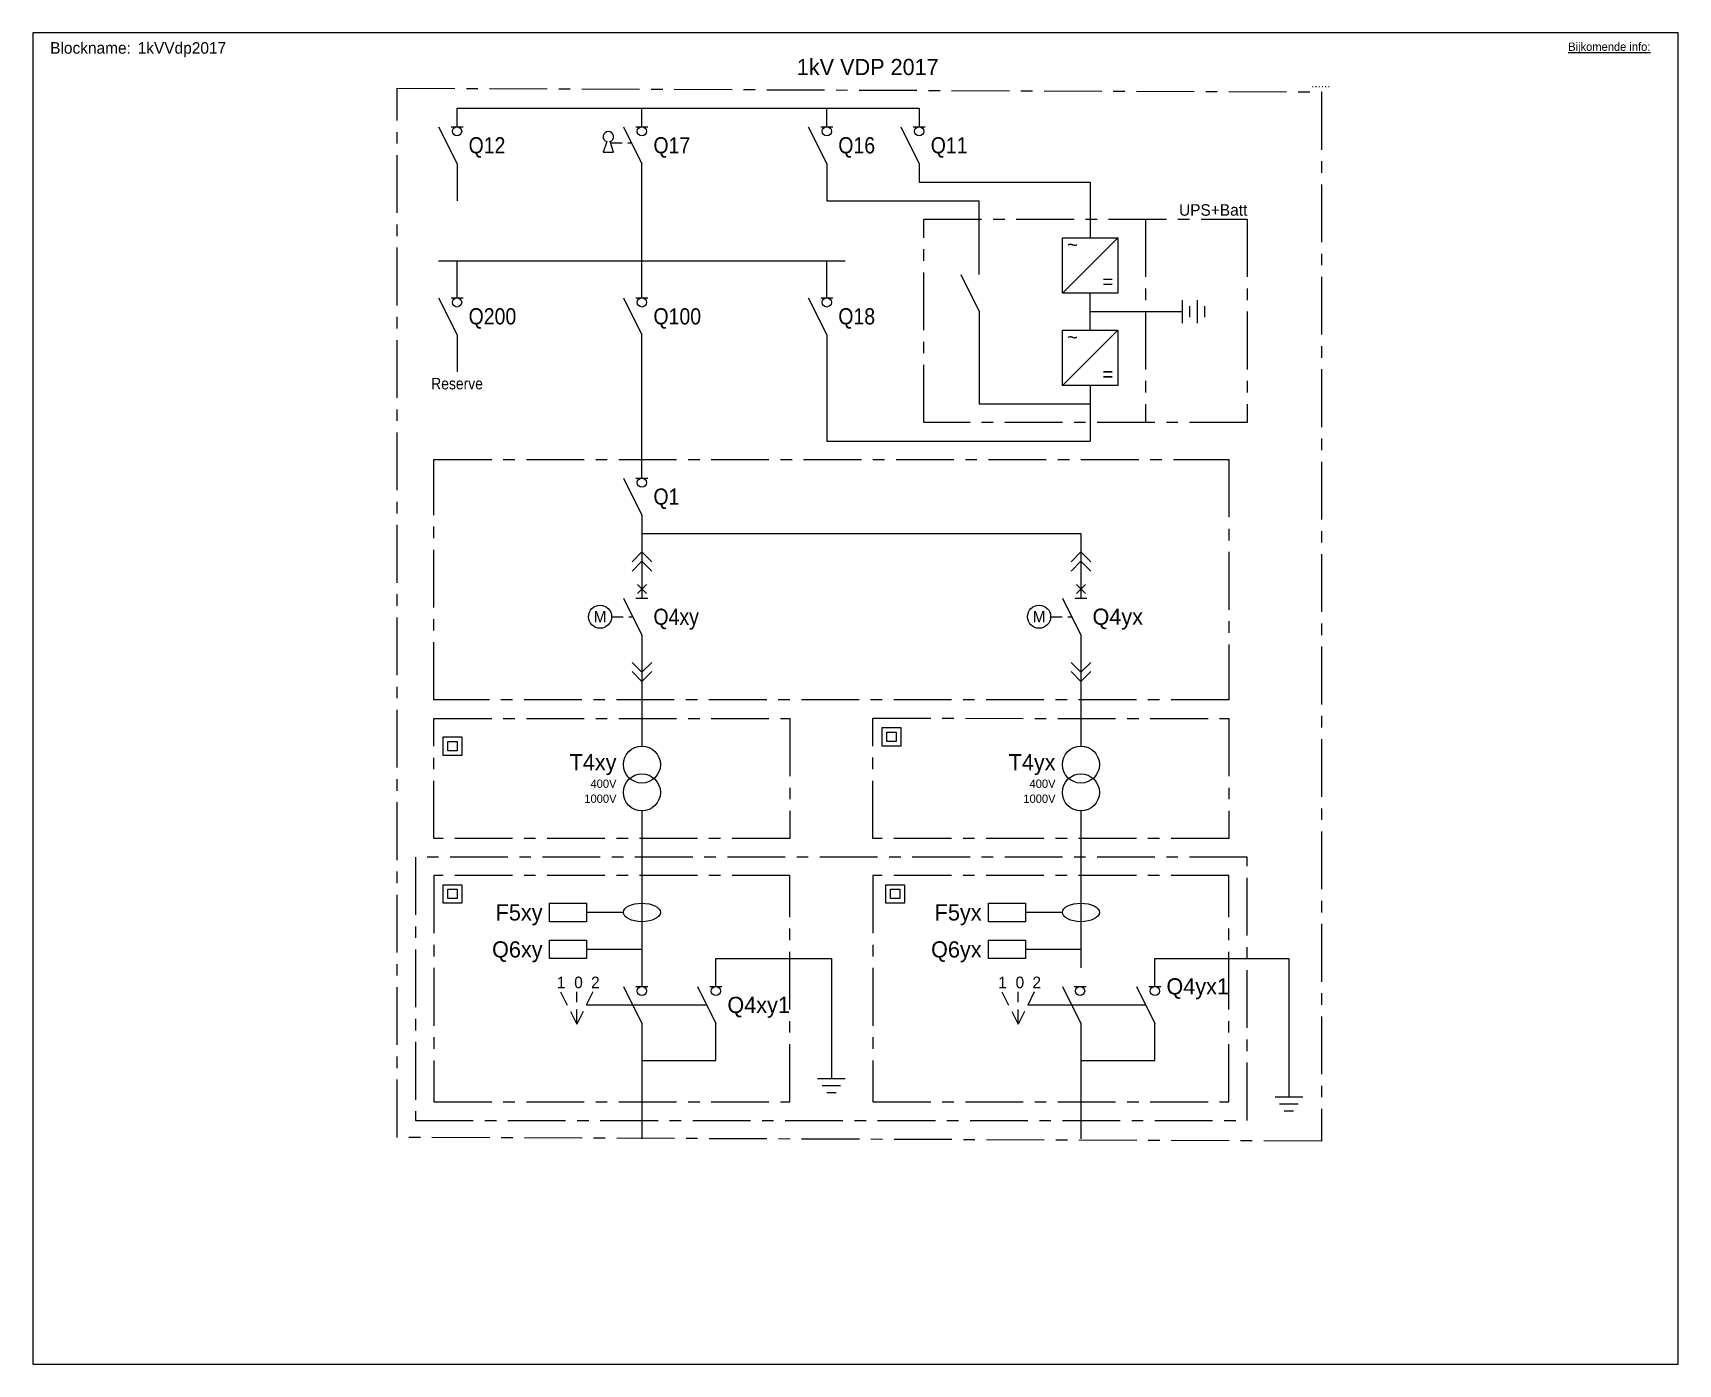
# Model space of a CAD drawing. Header units: millimetres. Extents: x -7152 to 5843, y -5056 to 10205.
# Drawn here: x 644.2 to 1000.2, y 5083 to 5371 of the extents above; entities that cross this region are included whole.
import ezdxf
from ezdxf.enums import TextEntityAlignment as Align

# ---------------------------------------------------------------- set-up
doc = ezdxf.new("R2010")
doc.units = ezdxf.units.MM
for name, pattern in [('CENTER', [2, 1.25, -0.25, 0.25, -0.25]), ('HIDDEN2', [4.7625, 3.175, -1.5875]), ('HIDDENX2', [0.75, 0.5, -0.25])]:
    doc.linetypes.add(name, pattern=pattern)
doc.styles.add('ISOPLUS', font='isoplus')
doc.styles.get("Standard").update_dxf_attribs({"font": 'isoplus.shx'})
doc.styles.add('TBM', font='arial.ttf')

# ---------------------------------------------------------------- blocks, each defined once
blk = doc.blocks.new('Aarding')
at = {"color": 0}
for p, q in [((3, 0), (-3, 0)), ((2, -1.5), (-2, -1.5)), ((1, -3), (-1, -3))]:
    blk.add_line(p, q, dxfattribs=at)
at = {"style": 'ISOPLUS'}
blk.add_attdef('NUML', text='', height=2.5, dxfattribs=at).set_placement((-4.5, -1.5), align=Align.MIDDLE_RIGHT)
blk.add_attdef('NUMR', text='', height=2.5, dxfattribs=at).set_placement((4.5, -1.5), align=Align.MIDDLE_LEFT)
blk = doc.blocks.new('*U462')
at = {"color": 0}
for p, q in [((12.99, 218.65), (12.99, 222.65)), ((12.99, 222.65), (112.99, 222.65)), ((52.99, 218.65), (52.99, 222.65)), ((92.99, 218.65), (92.99, 222.65)), ((112.99, 222.65), (112.99, 218.65)), ((12.99, 210.65), (12.99, 202.65)), ((52.99, 181.65), (52.99, 210.65)), ((92.99, 210.65), (92.99, 202.65)), ((112.99, 210.65), (112.99, 206.65)), ((112.99, 206.65), (149.99, 206.65)), ((149.99, 206.65), (149.99, 194.65)), ((92.99, 202.65), (125.99, 202.65)), ((125.99, 186.65), (125.99, 202.65)), ((8.99, 189.65), (96.99, 189.65)), ((12.99, 181.65), (12.99, 189.65)), ((92.99, 181.65), (92.99, 189.65)), ((149.99, 174.65), (149.99, 182.65)), ((125.99, 178.65), (125.99, 158.65)), ((149.99, 178.65), (169.99, 178.65)), ((169.99, 176.15), (169.99, 181.15)), ((171.58, 177.49), (171.58, 179.82)), ((173.19, 176.15), (173.19, 181.15)), ((174.78, 177.49), (174.78, 179.82)), ((12.99, 173.65), (12.99, 165.65)), ((52.99, 142.65), (52.99, 173.65)), ((92.99, 173.65), (92.99, 150.65)), ((149.99, 162.65), (149.99, 150.65)), ((149.99, 158.65), (125.99, 158.65)), ((92.99, 150.65), (149.99, 150.65)), ((52.99, 134.65), (52.99, 116.65)), ((52.99, 130.65), (147.99, 130.65)), ((147.99, 130.65), (147.99, 116.65)), ((52.99, 108.65), (52.99, 84.65)), ((147.99, 108.65), (147.99, 84.65)), ((52.99, 70.65), (52.99, 32.67)), ((147.99, 70.65), (147.99, 36.67)), ((48.99, 48.67), (40.99, 48.67)), ((143.99, 48.67), (135.99, 48.67)), ((52.99, 40.67), (40.99, 40.67)), ((147.99, 40.67), (135.99, 40.67)), ((68.99, 32.67), (68.99, 38.67)), ((68.99, 38.67), (93.99, 38.67)), ((93.99, 38.67), (93.99, 12.67)), ((163.99, 32.67), (163.99, 38.67)), ((163.99, 38.67), (192.99, 38.67)), ((192.99, 38.67), (192.99, 8.67)), ((40.99, 28.67), (66.99, 28.67)), ((136.49, 28.67), (161.99, 28.67)), ((52.99, 24.67), (52.99, -0.33)), ((68.99, 16.67), (68.99, 24.67)), ((147.99, 24.67), (147.99, -0.33)), ((163.99, 16.67), (163.99, 24.67)), ((52.99, 16.67), (68.99, 16.67)), ((147.99, 16.67), (163.99, 16.67))]:
    blk.add_line(p, q, dxfattribs=at)
at = {"color": 0, "linetype": 'Continuous'}
for p, q in [((8.99, 218.65), (12.99, 210.65)), ((48.99, 218.65), (52.99, 210.65)), ((88.99, 218.65), (92.99, 210.65)), ((108.99, 218.65), (112.99, 210.65)), ((121.99, 186.65), (125.99, 178.65)), ((8.99, 181.65), (12.99, 173.65)), ((48.99, 181.65), (52.99, 173.65)), ((88.99, 181.65), (92.99, 173.65)), ((48.99, 142.65), (52.99, 134.65)), ((48.99, 116.65), (52.99, 108.65)), ((143.99, 116.65), (147.99, 108.65)), ((48.99, 32.67), (52.99, 24.67)), ((64.99, 32.67), (68.99, 24.67)), ((143.99, 32.67), (147.99, 24.67)), ((159.99, 32.67), (163.99, 24.67))]:
    blk.add_line(p, q, dxfattribs=at)
at = {"color": 2, "linetype": 'Continuous', "lineweight": -2}
for p, q in [((11.69, 218.65), (14.29, 218.65)), ((51.69, 218.65), (54.29, 218.65)), ((91.69, 218.65), (94.29, 218.65)), ((111.69, 218.65), (114.29, 218.65)), ((11.69, 181.65), (14.29, 181.65)), ((51.69, 181.65), (54.29, 181.65)), ((91.69, 181.65), (94.29, 181.65)), ((51.69, 142.65), (54.29, 142.65)), ((51.69, 116.65), (54.29, 116.65)), ((146.69, 116.65), (149.29, 116.65)), ((51.69, 32.67), (54.29, 32.67)), ((67.69, 32.67), (70.29, 32.67)), ((146.5, 32.67), (149.1, 32.67)), ((162.69, 32.67), (165.29, 32.67))]:
    blk.add_line(p, q, dxfattribs=at)
at = {"color": 0, "linetype": 'HIDDENX2', "ltscale": 5}
for p, q in [((46.19, 215.15), (50.74, 215.15)), ((46.44, 112.65), (50.99, 112.65)), ((141.44, 112.65), (145.99, 112.65))]:
    blk.add_line(p, q, dxfattribs=at)
at = {"color": 1, "linetype": 'CENTER', "ltscale": 10}
blk.add_line((113.99, 198.65), (183.99, 198.65), dxfattribs=at)
at = {"color": 2}
for p, q in [((143.99, 182.65), (155.99, 194.65)), ((143.99, 162.65), (155.99, 174.65))]:
    blk.add_line(p, q, dxfattribs=at)
at = {"color": 2, "linetype": 'Continuous'}
for p, q in [((52.01, 117.65), (53.96, 119.6)), ((52.01, 119.6), (53.96, 117.65)), ((147.01, 117.65), (148.96, 119.6)), ((147.01, 119.6), (148.96, 117.65))]:
    blk.add_line(p, q, dxfattribs=at)
at = {"color": 0, "linetype": 'HIDDEN2'}
for p, q in [((35.38, 31.46), (38.88, 24.46)), ((42.38, 31.46), (38.88, 24.46)), ((38.88, 24.46), (38.88, 31.46)), ((130.89, 31.46), (134.39, 24.46)), ((137.89, 31.46), (134.39, 24.46)), ((134.39, 24.46), (134.39, 31.46))]:
    blk.add_line(p, q, dxfattribs=at)
at = {"color": 1, "linetype": 'CENTER', "ltscale": 10}
for points in [[(200.05, -0.82), (0, 0), (0, 227), (200.05, 226.18)], [(179.99, 94.65), (7.99, 94.65), (7.99, 146.65), (179.99, 146.65)], [(7.99, 90.65), (84.99, 90.65), (84.99, 64.65), (7.99, 64.65)], [(102.99, 90.67), (179.99, 90.65), (179.99, 64.65), (102.99, 64.67)], [(3.99, 3.67), (183.99, 3.67), (183.99, 60.65), (3.99, 60.65)], [(7.99, 7.67), (84.99, 7.67), (84.99, 56.67), (7.99, 56.67)], [(102.99, 7.67), (179.99, 7.67), (179.99, 56.67), (102.99, 56.67)]]:
    blk.add_lwpolyline(points, close=True, dxfattribs=at)
blk.add_lwpolyline([(46.09, 215.44, 6.162278), (45.38, 215.44), (44.61, 213.14), (46.86, 213.14)], format="xyb", close=True)
for points in [[(183.99, 154.65), (113.99, 154.65), (113.99, 198.65)], [(161.99, 198.65), (161.99, 154.65)], [(183.99, 198.65), (183.99, 154.65)]]:
    blk.add_lwpolyline(points, dxfattribs=at)
at = {"color": 2}
for points in [[(143.99, 194.65), (155.99, 194.65), (155.99, 182.65), (143.99, 182.65), (143.99, 194.65)], [(143.99, 174.65), (155.99, 174.65), (155.99, 162.65), (143.99, 162.65), (143.99, 174.65)]]:
    blk.add_lwpolyline(points, dxfattribs=at)
at = {"color": 1, "linetype": 'Continuous'}
for points in [[(50.86, 124.53), (52.99, 126.65), (55.11, 124.53)], [(50.86, 122.53), (52.99, 124.65), (55.11, 122.53)], [(145.86, 124.53), (147.99, 126.65), (150.11, 124.53)], [(145.86, 122.53), (147.99, 124.65), (150.11, 122.53)], [(50.86, 102.77), (52.99, 100.65), (55.11, 102.77)], [(50.86, 100.77), (52.99, 98.65), (55.11, 100.77)], [(145.86, 102.77), (147.99, 100.65), (150.11, 102.77)], [(145.86, 100.77), (147.99, 98.65), (150.11, 100.77)]]:
    blk.add_lwpolyline(points, dxfattribs=at)
for points in [[(9.99, 86.65), (13.99, 86.65), (13.99, 82.65), (9.99, 82.65)], [(10.99, 85.65), (12.99, 85.65), (12.99, 83.65), (10.99, 83.65)], [(104.99, 88.67), (108.99, 88.67), (108.99, 84.67), (104.99, 84.67)], [(105.99, 87.67), (107.99, 87.67), (107.99, 85.67), (105.99, 85.67)], [(9.99, 54.67), (13.99, 54.67), (13.99, 50.67), (9.99, 50.67)], [(10.99, 53.67), (12.99, 53.67), (12.99, 51.67), (10.99, 51.67)], [(105.8, 54.67), (109.8, 54.67), (109.8, 50.67), (105.8, 50.67)], [(106.8, 53.67), (108.8, 53.67), (108.8, 51.67), (106.8, 51.67)], [(32.99, 46.67), (32.99, 50.67), (40.99, 50.67), (40.99, 46.67)], [(127.99, 46.67), (127.99, 50.67), (135.99, 50.67), (135.99, 46.67)], [(32.99, 38.67), (32.99, 42.67), (40.99, 42.67), (40.99, 38.67)], [(127.99, 38.67), (127.99, 42.67), (135.99, 42.67), (135.99, 38.67)]]:
    blk.add_lwpolyline(points, close=True)
at = {"color": 2, "linetype": 'Continuous', "lineweight": -2}
for centre in [(12.99, 217.65), (52.99, 217.65), (92.99, 217.65), (112.99, 217.65), (12.99, 180.65), (52.99, 180.65), (92.99, 180.65), (52.99, 141.65), (52.99, 31.67), (68.99, 31.67), (147.8, 31.67), (163.99, 31.67)]:
    blk.add_circle(centre, 1, dxfattribs=at)
at = {"color": 2, "linetype": 'Continuous'}
for centre in [(43.94, 112.65), (138.94, 112.65)]:
    blk.add_circle(centre, 2.5, dxfattribs=at)
at = {"color": 0}
for centre in [(52.99, 80.65), (147.99, 80.65), (52.99, 74.65), (147.99, 74.65)]:
    blk.add_circle(centre, 4, dxfattribs=at)
at = {"linetype": 'Continuous'}
for centre in [(52.99, 48.67), (147.99, 48.67)]:
    blk.add_ellipse(centre, major_axis=(4, 0), ratio=0.5, dxfattribs=at)
at = {"color": 2}
for p in [(93.99, 12.67), (192.99, 8.67)]:
    blk.add_blockref('Aarding', p, dxfattribs=at)
at = {"color": 2, "style": 'ISOPLUS', "width": 0.9}
for s, p in [('Q12', (15.49, 214.64)), ('Q17', (55.49, 214.64)), ('Q16', (95.49, 214.64)), ('Q11', (115.49, 214.64)), ('Q200', (15.49, 177.64)), ('Q100', (55.49, 177.64)), ('Q18', (95.49, 177.64)), ('Q1', (55.49, 138.64))]:
    blk.add_text(s, height=3.5, dxfattribs=at).set_placement(p, align=Align.MIDDLE_LEFT)
blk.add_text('UPS+Batt', height=2.5).set_placement((183.99, 198.65), align=Align.BOTTOM_RIGHT)
at = {"color": 7, "style": 'ISOPLUS'}
for p in [(144.99, 191.65), (144.99, 171.65)]:
    blk.add_text('~', height=3, dxfattribs=at).set_placement(p)
for p in [(154.99, 183.65), (154.99, 163.65)]:
    blk.add_text('=', height=3, dxfattribs=at).set_placement(p, align=Align.RIGHT)
at = {"width": 0.9}
blk.add_text('Reserve', height=2.5, dxfattribs=at).set_placement((12.99, 163.06), align=Align.MIDDLE)
at = {"color": 7, "linetype": 'Continuous'}
for p in [(43.94, 112.65), (138.94, 112.65)]:
    blk.add_text('M', height=2.5, dxfattribs=at).set_placement(p, align=Align.MIDDLE_CENTER)
at = {"color": 1}
for s, p in [('400V', (47.49, 76.52)), ('400V', (142.49, 76.52)), ('1000V', (47.49, 73.28)), ('1000V', (142.49, 73.28))]:
    blk.add_text(s, height=1.8, dxfattribs=at).set_placement(p, align=Align.MIDDLE_RIGHT)
at = {"linetype": 'Continuous', "style": 'ISOPLUS'}
for s, p in [('1', (34.57, 32.28)), ('0', (38.34, 32.28)), ('2', (41.99, 32.28)), ('1', (130.08, 32.28)), ('0', (133.85, 32.28)), ('2', (137.49, 32.28))]:
    blk.add_text(s, height=2.5, dxfattribs=at).set_placement(p)
at = {"color": 2}
for tag, p in [('AP', (100.99, 235.67)), ('NAAM', (101.86, 229.83))]:
    blk.add_attdef(tag, text='', height=3.5, dxfattribs=at).set_placement(p, align=Align.CENTER)
at = {"color": 1, "style": 'TBM'}
blk.add_attdef('EDX', text='', height=1.8, dxfattribs=at).set_placement((201.99, 226.67), align=Align.BOTTOM_RIGHT)
for tag, p in [('VERTREK_RECHTS', (128.99, 136.67)), ('VERTREK_LINKS', (21.73, 128.69))]:
    blk.add_attdef(tag, p, '', height=2.5)
at = {"color": 2, "style": 'ISOPLUS', "width": 0.9}
blk.add_attdef('Q4XY', (55.49, 110.89), '', height=3.5, dxfattribs=at)
at = {"color": 2}
for tag, p in [('Q4YX', (150.49, 112.65)), ('Q4YX1', (166.49, 32.67)), ('Q4XY1', (71.49, 28.66))]:
    blk.add_attdef(tag, text='', height=3.5, dxfattribs=at).set_placement(p, align=Align.MIDDLE_LEFT)
for tag, p in [('T4XY', (47.49, 81.17)), ('T4YX', (142.49, 81.17)), ('F5XY', (31.49, 48.67)), ('F5YX', (126.49, 48.67)), ('Q6XY', (31.49, 40.67)), ('Q6YX', (126.49, 40.67))]:
    blk.add_attdef(tag, text='', height=3.5, dxfattribs=at).set_placement(p, align=Align.MIDDLE_RIGHT)
blk = doc.blocks.new('*U424')
at = {"color": 0}
blk.add_lwpolyline([(0, 0), (356, 0), (356, 288), (0, 288)], close=True, dxfattribs=at)
blk.add_text('Blockname:', height=2.5, dxfattribs=at).set_placement((3.74, 286), align=Align.TOP_LEFT)
at = {"color": 0, "linetype": 'Continuous'}
blk.add_text('%%UBijkomende info:', height=1.8, dxfattribs=at).set_placement((332.22, 284.12))
at = {"color": 161, "linetype": 'Continuous', "ltscale": 15, "true_color": 0x8c9ff3}
blk.add_attdef('BLOCKNAME', (22.67, 283.5), '', height=2.5, dxfattribs=at)

msp = doc.modelspace()

# ---------------------------------------------------------------- block references
at = {"color": 110, "linetype": 'Continuous'}
msp.add_blockref('*U424', (644.209, 5082.953), dxfattribs=at).add_auto_attribs({'BLOCKNAME': '1kVVdp2017'})
at = {"linetype": 'Continuous'}
msp.add_blockref('*U462', (723, 5132), dxfattribs=at).add_auto_attribs({'NAAM': '1kV VDP 2017', 'EDX': '......', 'Q4XY': 'Q4xy', 'T4XY': 'T4xy', 'F5XY': 'F5xy', 'Q6XY': 'Q6xy', 'Q4YX1': 'Q4yx1', 'Q4XY1': 'Q4xy1', 'T4YX': 'T4yx', 'Q6YX': 'Q6yx', 'F5YX': 'F5yx', 'Q4YX': 'Q4yx'})

doc.saveas('drawing.dxf')
